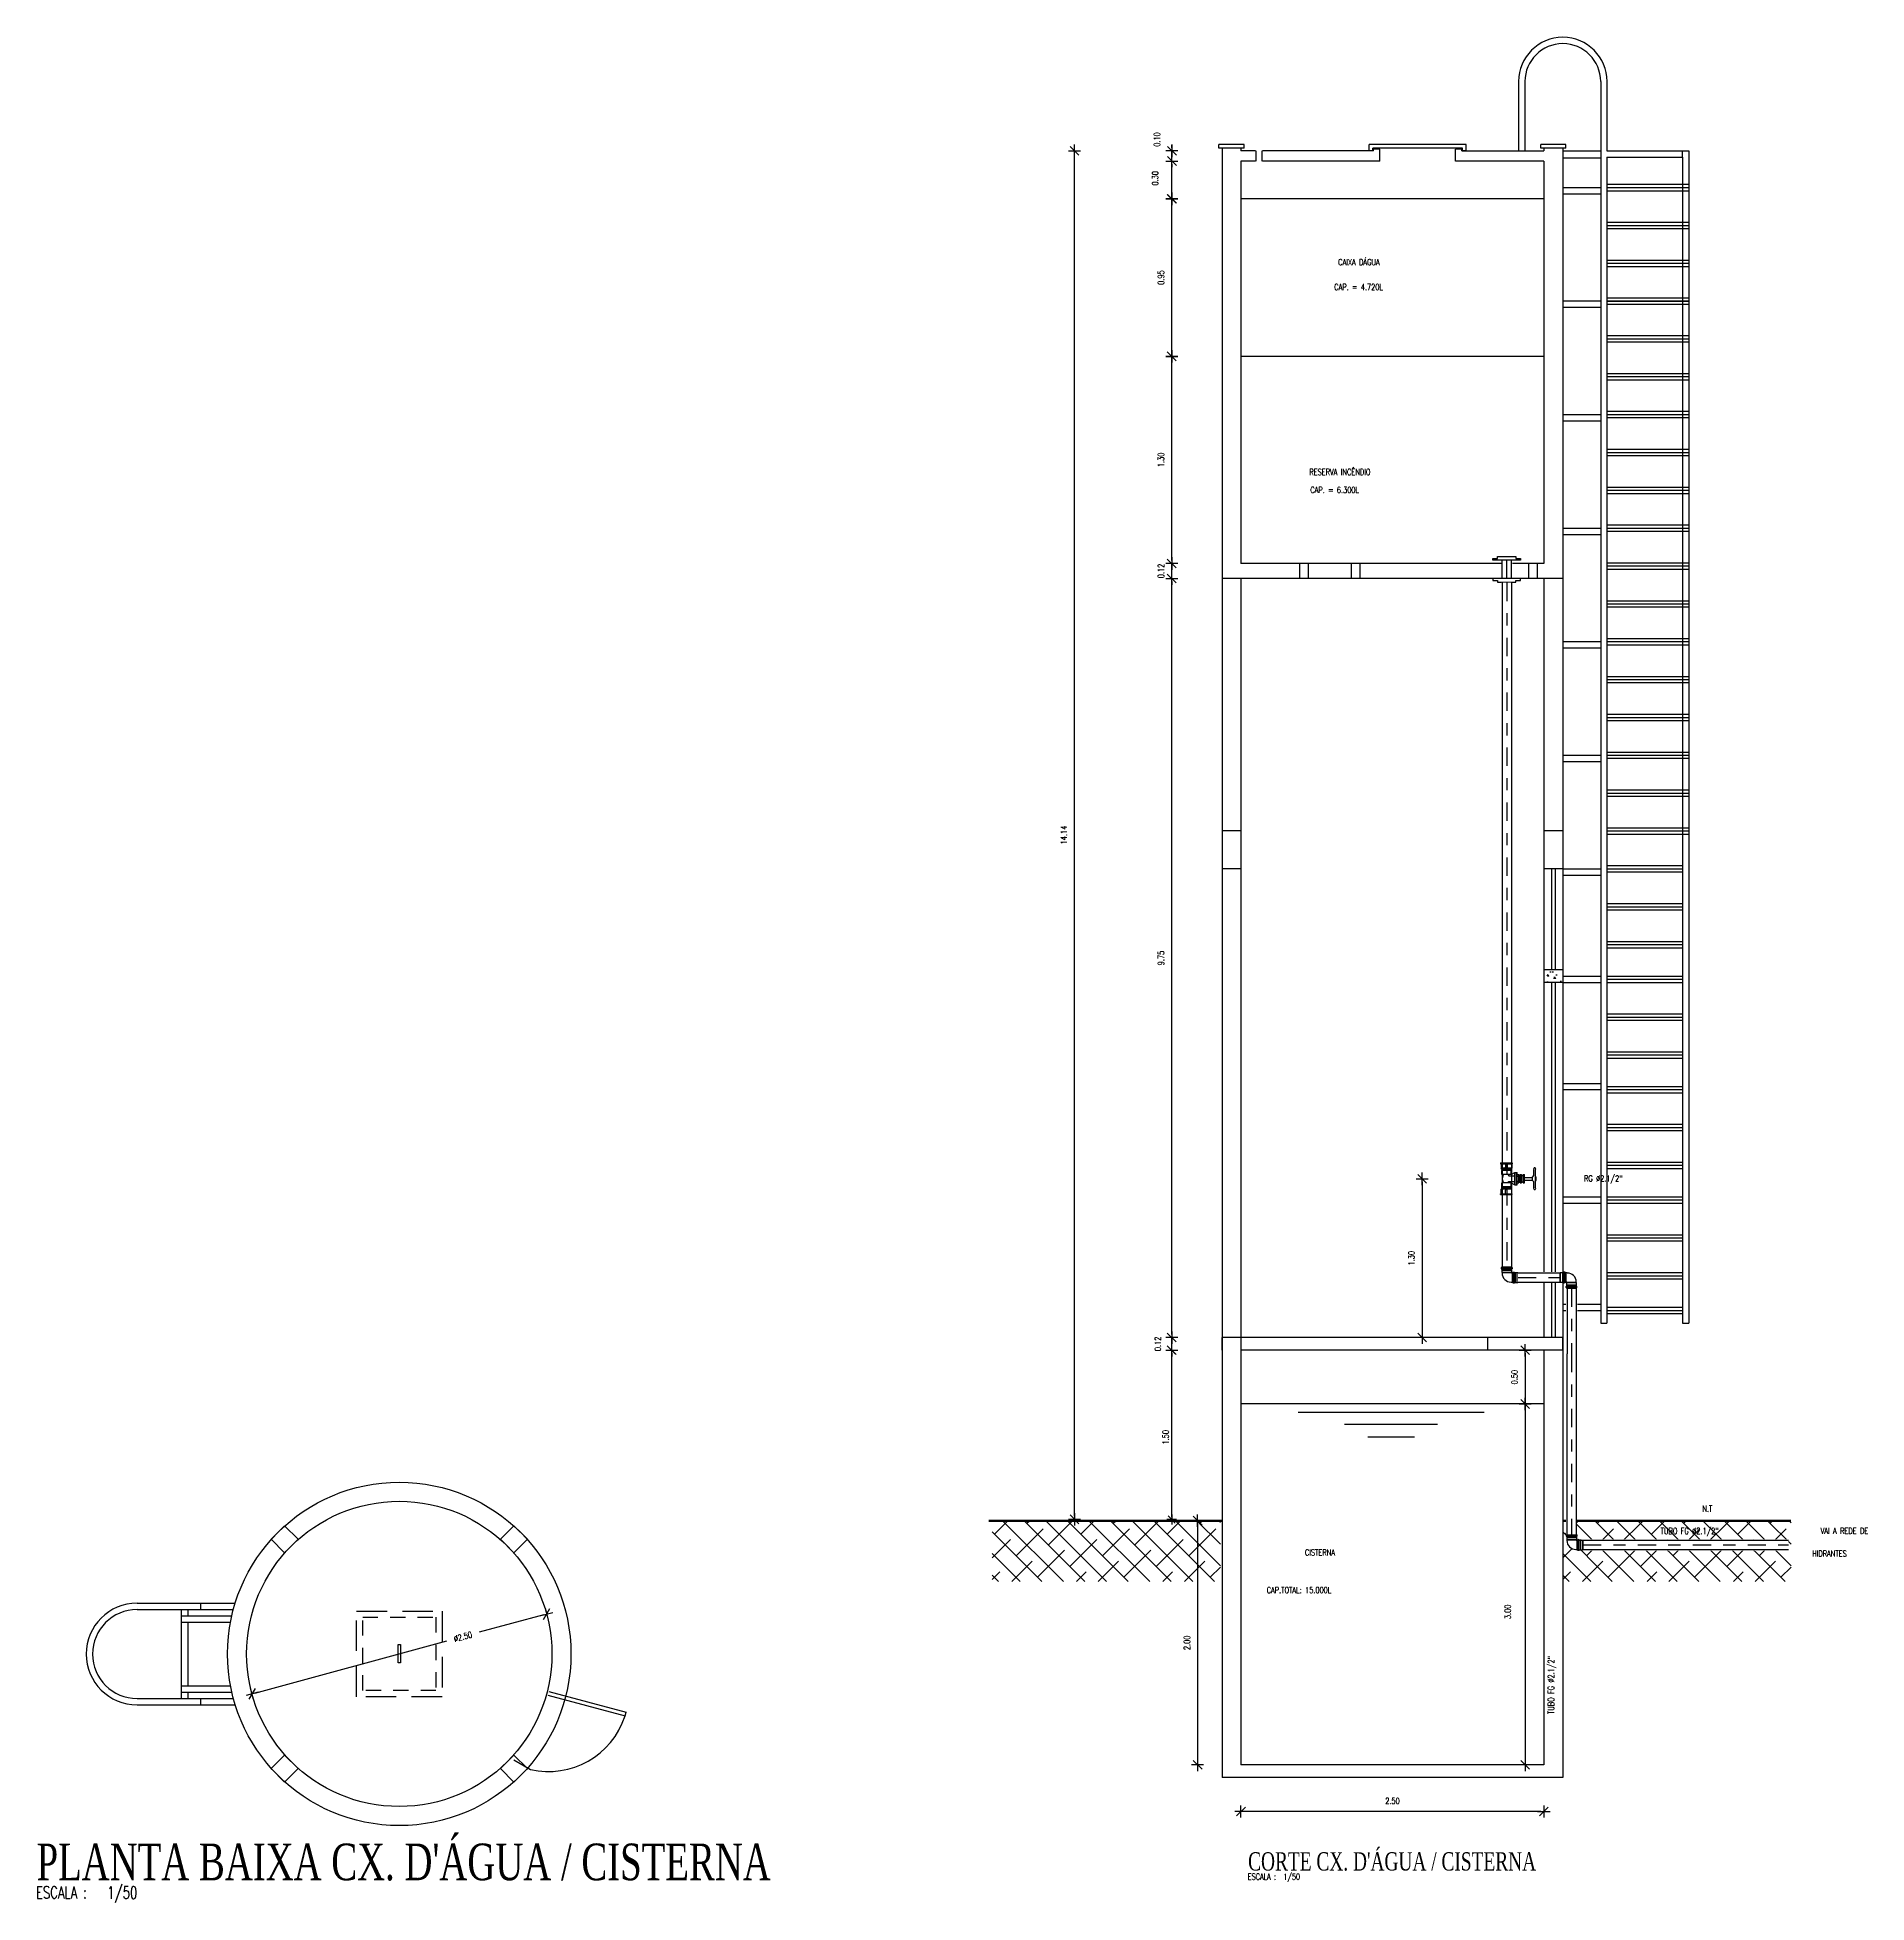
# Model space of a CAD drawing. Header units: millimetres. Extents: x 1822 to 2319, y 1244 to 1347.
# Drawn here: x 2245.52 to 2260.51, y 1243.96 to 1259.24 of the extents above.
import ezdxf
from ezdxf.enums import TextEntityAlignment as Align

# ---------------------------------------------------------------- set-up
doc = ezdxf.new("R2010")
doc.units = ezdxf.units.MM
doc.linetypes.add('DASHDOT', pattern=[1, 0.5, -0.25, 0, -0.25])
doc.linetypes.add('HIDDEN', pattern=[0.375, 0.25, -0.125])
for name, color, linetype in [('EIXO', 8, 'Continuous'), ('I-ARQ', 8, 'Continuous'), ('I-INCENDIO', 2, 'Continuous'), ('I-NORMO_INST', 4, 'Continuous'), ('I-ÁGUA', 5, 'Continuous'), ('QUANT', 41, 'Continuous')]:
    doc.layers.add(name, color=color, linetype=linetype)
doc.styles.add('125', font='ROMANS.SHX', dxfattribs={"width": 0.75, "height": 0.05})
doc.styles.add('25', font='ROMANS.SHX', dxfattribs={"width": 0.7, "height": 0.05})
doc.styles.add('QUANTITATIVOS', font='romans.shx')
doc.styles.add('ROMANS', font='romans.shx', dxfattribs={"width": 0.75, "height": 0.025})
doc.styles.add('TITULO', font='times.ttf')
doc.dimstyles.new('125', dxfattribs={"dimtxt": 0.05, "dimasz": 0.025, "dimexe": 0.18, "dimexo": 0.06, "dimgap": 0.0625, "dimtad": 1, "dimzin": 0, "dimdsep": 46, "dimtxsty": '125', "dimblk1": 'CRUZ', "dimblk2": 'CRUZ', "dimsah": 1, "dimcen": 0.09, "dimse1": 1, "dimse2": 1, "dimclrt": 256, "dimadec": 0, "dimazin": 0, "dimtfac": 1, "dimtix": 1, "dimtmove": 2, "dimatfit": 3, "dimldrblk": 'CRUZ', "dimfxl": 0.18, "dimtolj": 1, "dimtzin": 0, "dimarcsym": 0})

msp = doc.modelspace()

# ---------------------------------------------------------------- texts
at = {"layer": 'I-NORMO_INST', "ltscale": 0.05, "style": 'ROMANS', "width": 0.75}
for s, p in [('CAIXA DÁGUA', (2256.178, 1257.371)), ('CAP. = 4.720L', (2256.146, 1257.167)), ('RESERVA INCÊNDIO', (2255.942, 1255.652)), ('CAP. = 6.300L', (2255.95, 1255.505)), ('N.T', (2259.161, 1247.162)), ('CISTERNA', (2255.906, 1246.803)), ('CAP.TOTAL: 15.000L ', (2255.593, 1246.495))]:
    msp.add_text(s, height=0.05, dxfattribs=at).set_placement(p)
at = {"layer": 'I-NORMO_INST', "style": 'ROMANS', "width": 0.75}
for s, rotation, p in [('RG %%C2.1/2"', 360, (2258.507, 1249.891)), ('TUBO FG %%C2.1/2"', 90, (2257.921, 1245.979))]:
    msp.add_text(s, height=0.05, rotation=rotation, dxfattribs=at).set_placement(p, align=Align.MIDDLE_RIGHT)
msp.add_text('1.50', height=0.05, rotation=90, dxfattribs=at).set_placement((2254.79, 1247.712))
for s, p in [('VAI A REDE DE', (2260.325, 1247.005)), ('HIDRANTES', (2260.202, 1246.819))]:
    msp.add_text(s, height=0.05, dxfattribs=at).set_placement(p, align=Align.MIDDLE_CENTER)

# ---------------------------------------------------------------- blocks, each defined once
blk = doc.blocks.new('A$C53FF4D93')
at = {"layer": 'I-ARQ', "ltscale": 0.05}
for p, q in [((0.4, 1.749), (1.171, 1.749)), ((0.4, 1.699), (1.157, 1.699)), ((0.75, 0.999), (0.75, 1.699)), ((0.75, 1.649), (1.145, 1.649)), ((0.8, 1.649), (0.8, 1.699)), ((0.9, 1.699), (0.9, 1.749)), ((0.75, 1.599), (1.134, 1.599)), ((0.8, 1.099), (0.8, 1.599)), ((0.75, 1.099), (1.135, 1.099)), ((0.75, 1.049), (1.145, 1.049)), ((0.8, 0.999), (0.8, 1.049)), ((0.4, 0.999), (1.158, 0.999)), ((0.4, 0.949), (1.172, 0.949)), ((0.9, 0.949), (0.9, 0.999))]:
    blk.add_line(p, q, dxfattribs=at)
for points in [[(1.454, 2.252), (1.56, 2.145), (1.666, 2.252), (1.56, 2.358)], [(3.257, 2.252), (3.363, 2.145), (3.469, 2.252), (3.363, 2.358)], [(1.454, 0.448), (1.56, 0.342), (1.666, 0.448), (1.56, 0.555)], [(3.257, 0.448), (3.363, 0.342), (3.469, 0.448), (3.363, 0.555)]]:
    blk.add_lwpolyline(points, close=True, dxfattribs=at)
at = {"layer": 'I-ARQ', "ltscale": 0.7}
for radius in [1.35, 1.2]:
    blk.add_circle((2.461, 1.35), radius, dxfattribs=at)
at = {"layer": 'I-ARQ', "ltscale": 0.05}
for radius in [0.4, 0.35]:
    blk.add_arc((0.4, 1.349), radius, 90, 270, dxfattribs=at)
blk = doc.blocks.new('TITOLO HS')
at = {"color": 253, "style": 'ROMANS', "width": 0.7}
blk.add_text('ESCALA :', height=0.002, dxfattribs=at).set_placement((-0.00005, -0.00001))
at = {"style": 'TITULO', "width": 0.7}
blk.add_attdef('LNOME', (0.00006, 0.003), '', height=0.006, dxfattribs=at)
at = {"color": 253, "style": 'ROMANS', "width": 0.7}
blk.add_attdef('LESC', (0.01163, -0.00003), '', height=0.002, dxfattribs=at)
blk = doc.blocks.new('CRUZ')
for p, q in [((-2.04, 0), (2.04, 0)), ((-1.44, -1.44), (1.44, 1.44)), ((0, 1.97), (0, -1.97))]:
    blk.add_line(p, q)
blk = doc.blocks.new('*D37')
at = {"layer": 'DEFPOINTS', "color": 0}
for p in [(2257.863, 1248.044), (2257.709, 1245.088), (2258.018, 1245.088)]:
    blk.add_point(p, dxfattribs=at)
at = {"layer": 'I-NORMO_INST', "color": 0, "lineweight": -2}
blk.add_line((2257.709, 1248.019), (2257.709, 1245.113), dxfattribs=at)
at = {"layer": 'I-NORMO_INST', "color": 0, "lineweight": -2, "xscale": 0.025, "yscale": 0.025, "zscale": 0.025}
for p, rotation in [((2257.709, 1248.044), 90), ((2257.709, 1245.088), 270)]:
    blk.add_blockref('CRUZ', p, dxfattribs=dict(at, rotation=rotation))
at = {"layer": 'I-NORMO_INST', "insert": (2257.567, 1246.342), "char_height": 0.05, "attachment_point": 5, "rotation": 90, "style": '125'}
blk.add_mtext('\\A1;3.00', dxfattribs=at)
blk = doc.blocks.new('*D38')
at = {"layer": 'DEFPOINTS', "color": 0}
for p in [(2254.815, 1254.804), (2255.227, 1254.804), (2255.227, 1248.588)]:
    blk.add_point(p, dxfattribs=at)
at = {"layer": 'I-NORMO_INST', "color": 0, "lineweight": -2}
blk.add_line((2254.815, 1248.613), (2254.815, 1254.779), dxfattribs=at)
at = {"layer": 'I-NORMO_INST', "color": 0, "lineweight": -2, "xscale": 0.025, "yscale": 0.025, "zscale": 0.025}
for p, rotation in [((2254.815, 1254.804), 90), ((2254.815, 1248.588), 270)]:
    blk.add_blockref('CRUZ', p, dxfattribs=dict(at, rotation=rotation))
at = {"layer": 'I-NORMO_INST', "insert": (2254.727, 1251.696), "char_height": 0.05, "attachment_point": 5, "rotation": 90, "style": '125'}
blk.add_mtext('\\A1;9.75', dxfattribs=at)
blk = doc.blocks.new('*D39')
at = {"layer": 'DEFPOINTS', "color": 0}
for p in [(2254.815, 1254.928), (2255.382, 1254.928), (2255.227, 1254.804)]:
    blk.add_point(p, dxfattribs=at)
at = {"layer": 'I-NORMO_INST', "color": 0, "lineweight": -2}
for p, q in [((2254.815, 1254.953), (2254.815, 1254.978)), ((2254.815, 1254.804), (2254.815, 1254.928)), ((2254.815, 1254.779), (2254.815, 1254.754))]:
    blk.add_line(p, q, dxfattribs=at)
at = {"layer": 'I-NORMO_INST', "color": 0, "lineweight": -2, "xscale": 0.025, "yscale": 0.025, "zscale": 0.025}
for p, rotation in [((2254.815, 1254.928), 270), ((2254.815, 1254.804), 90)]:
    blk.add_blockref('CRUZ', p, dxfattribs=dict(at, rotation=rotation))
at = {"layer": 'I-NORMO_INST', "insert": (2254.727, 1254.866), "char_height": 0.05, "attachment_point": 5, "rotation": 90, "style": '125'}
blk.add_mtext('\\A1;0.12', dxfattribs=at)
blk = doc.blocks.new('*D40')
at = {"layer": 'DEFPOINTS', "color": 0}
for p in [(2255.382, 1245.088), (2255.382, 1244.706), (2257.863, 1244.791)]:
    blk.add_point(p, dxfattribs=at)
at = {"layer": 'I-NORMO_INST', "color": 0, "lineweight": -2}
blk.add_line((2257.838, 1244.706), (2255.407, 1244.706), dxfattribs=at)
at = {"layer": 'I-NORMO_INST', "color": 0, "lineweight": -2, "xscale": 0.025, "yscale": 0.025, "zscale": 0.025, "rotation": 180}
blk.add_blockref('CRUZ', (2255.382, 1244.706), dxfattribs=at)
at = {"layer": 'I-NORMO_INST', "color": 0, "lineweight": -2, "xscale": 0.025, "yscale": 0.025, "zscale": 0.025}
blk.add_blockref('CRUZ', (2257.863, 1244.706), dxfattribs=at)
at = {"layer": 'I-NORMO_INST', "insert": (2256.623, 1244.793), "char_height": 0.05, "attachment_point": 5, "style": '125'}
blk.add_mtext('\\A1;2.50', dxfattribs=at)
blk = doc.blocks.new('*D41')
at = {"layer": 'DEFPOINTS', "color": 0}
for p in [(2257.724, 1248.484), (2257.709, 1248.044), (2257.966, 1248.044)]:
    blk.add_point(p, dxfattribs=at)
at = {"layer": 'I-NORMO_INST', "color": 0, "lineweight": -2}
blk.add_line((2257.709, 1248.459), (2257.709, 1248.069), dxfattribs=at)
at = {"layer": 'I-NORMO_INST', "color": 0, "lineweight": -2, "xscale": 0.025, "yscale": 0.025, "zscale": 0.025}
for p, rotation in [((2257.709, 1248.484), 90), ((2257.709, 1248.044), 270)]:
    blk.add_blockref('CRUZ', p, dxfattribs=dict(at, rotation=rotation))
at = {"layer": 'I-NORMO_INST', "insert": (2257.622, 1248.264), "char_height": 0.05, "attachment_point": 5, "rotation": 90, "style": '125'}
blk.add_mtext('\\A1;0.50', dxfattribs=at)
blk = doc.blocks.new('*D42')
at = {"layer": 'DEFPOINTS', "color": 0}
for p in [(2255.214, 1247.088), (2255.027, 1245.088), (2255.382, 1245.088)]:
    blk.add_point(p, dxfattribs=at)
at = {"layer": 'I-NORMO_INST', "color": 0, "lineweight": -2}
blk.add_line((2255.027, 1247.063), (2255.027, 1245.113), dxfattribs=at)
at = {"layer": 'I-NORMO_INST', "color": 0, "lineweight": -2, "xscale": 0.025, "yscale": 0.025, "zscale": 0.025}
for p, rotation in [((2255.027, 1247.088), 90), ((2255.027, 1245.088), 270)]:
    blk.add_blockref('CRUZ', p, dxfattribs=dict(at, rotation=rotation))
at = {"layer": 'I-NORMO_INST', "insert": (2254.94, 1246.088), "char_height": 0.05, "attachment_point": 5, "rotation": 90, "style": '125'}
blk.add_mtext('\\A1;2.00', dxfattribs=at)
blk = doc.blocks.new('*D43')
at = {"layer": 'DEFPOINTS', "color": 0}
for p in [(2254.815, 1256.624), (2255.107, 1256.624), (2255.107, 1254.928)]:
    blk.add_point(p, dxfattribs=at)
at = {"layer": 'I-NORMO_INST', "color": 0, "lineweight": -2}
blk.add_line((2254.815, 1254.953), (2254.815, 1256.599), dxfattribs=at)
at = {"layer": 'I-NORMO_INST', "color": 0, "lineweight": -2, "xscale": 0.025, "yscale": 0.025, "zscale": 0.025}
for p, rotation in [((2254.815, 1256.624), 90), ((2254.815, 1254.928), 270)]:
    blk.add_blockref('CRUZ', p, dxfattribs=dict(at, rotation=rotation))
at = {"layer": 'I-NORMO_INST', "insert": (2254.727, 1255.776), "char_height": 0.05, "attachment_point": 5, "rotation": 90, "style": '125'}
blk.add_mtext('\\A1;1.30', dxfattribs=at)
blk = doc.blocks.new('*D44')
at = {"layer": 'DEFPOINTS', "color": 0}
for p in [(2254.019, 1258.307), (2255.382, 1258.307), (2254.644, 1247.099)]:
    blk.add_point(p, dxfattribs=at)
at = {"layer": 'I-NORMO_INST', "color": 0, "lineweight": -2}
blk.add_line((2254.019, 1247.124), (2254.019, 1258.282), dxfattribs=at)
at = {"layer": 'I-NORMO_INST', "color": 0, "lineweight": -2, "xscale": 0.025, "yscale": 0.025, "zscale": 0.025}
for p, rotation in [((2254.019, 1258.307), 90), ((2254.019, 1247.099), 270)]:
    blk.add_blockref('CRUZ', p, dxfattribs=dict(at, rotation=rotation))
at = {"layer": 'I-NORMO_INST', "insert": (2253.932, 1252.703), "char_height": 0.05, "attachment_point": 5, "rotation": 90, "style": '125'}
blk.add_mtext('\\A1;14.14', dxfattribs=at)
blk = doc.blocks.new('*D45')
at = {"layer": 'DEFPOINTS', "color": 0}
for p in [(2254.815, 1257.914), (2255.382, 1257.914), (2255.107, 1256.624)]:
    blk.add_point(p, dxfattribs=at)
at = {"layer": 'I-NORMO_INST', "color": 0, "lineweight": -2}
blk.add_line((2254.815, 1256.649), (2254.815, 1257.889), dxfattribs=at)
at = {"layer": 'I-NORMO_INST', "color": 0, "lineweight": -2, "xscale": 0.025, "yscale": 0.025, "zscale": 0.025}
for p, rotation in [((2254.815, 1257.914), 90), ((2254.815, 1256.624), 270)]:
    blk.add_blockref('CRUZ', p, dxfattribs=dict(at, rotation=rotation))
at = {"layer": 'I-NORMO_INST', "insert": (2254.727, 1257.269), "char_height": 0.05, "attachment_point": 5, "rotation": 90, "style": '125'}
blk.add_mtext('\\A1;0.95', dxfattribs=at)
blk = doc.blocks.new('*D46')
at = {"layer": 'DEFPOINTS', "color": 0}
for p in [(2254.587, 1258.224), (2254.817, 1258.224), (2255.382, 1257.914)]:
    blk.add_point(p, dxfattribs=at)
at = {"layer": 'I-NORMO_INST', "color": 0, "lineweight": -2}
blk.add_line((2254.817, 1257.939), (2254.817, 1258.199), dxfattribs=at)
at = {"layer": 'I-NORMO_INST', "color": 0, "lineweight": -2, "xscale": 0.025, "yscale": 0.025, "zscale": 0.025}
for p, rotation in [((2254.817, 1258.224), 90), ((2254.817, 1257.914), 270)]:
    blk.add_blockref('CRUZ', p, dxfattribs=dict(at, rotation=rotation))
at = {"layer": 'I-NORMO_INST', "insert": (2254.679, 1258.082), "char_height": 0.05, "attachment_point": 5, "rotation": 90, "style": '125'}
blk.add_mtext('\\A1;0.30', dxfattribs=at)
blk = doc.blocks.new('*D47')
at = {"layer": 'DEFPOINTS', "color": 0}
for p in [(2254.815, 1248.588), (2255.382, 1248.588), (2255.382, 1248.484)]:
    blk.add_point(p, dxfattribs=at)
at = {"layer": 'I-NORMO_INST', "color": 0, "lineweight": -2}
for p, q in [((2254.815, 1248.613), (2254.815, 1248.638)), ((2254.815, 1248.484), (2254.815, 1248.588)), ((2254.815, 1248.459), (2254.815, 1248.434))]:
    blk.add_line(p, q, dxfattribs=at)
at = {"layer": 'I-NORMO_INST', "color": 0, "lineweight": -2, "xscale": 0.025, "yscale": 0.025, "zscale": 0.025}
for p, rotation in [((2254.815, 1248.588), 270), ((2254.815, 1248.484), 90)]:
    blk.add_blockref('CRUZ', p, dxfattribs=dict(at, rotation=rotation))
at = {"layer": 'I-NORMO_INST', "insert": (2254.701, 1248.536), "char_height": 0.05, "attachment_point": 5, "rotation": 90, "style": '125'}
blk.add_mtext('\\A1;0.12', dxfattribs=at)
blk = doc.blocks.new('*D48')
at = {"layer": 'DEFPOINTS', "color": 0}
for p in [(2254.817, 1258.307), (2254.817, 1258.307), (2254.817, 1258.224)]:
    blk.add_point(p, dxfattribs=at)
at = {"layer": 'I-NORMO_INST', "color": 0, "lineweight": -2}
for p, q in [((2254.817, 1258.332), (2254.817, 1258.357)), ((2254.817, 1258.224), (2254.817, 1258.307)), ((2254.817, 1258.199), (2254.817, 1258.174))]:
    blk.add_line(p, q, dxfattribs=at)
at = {"layer": 'I-NORMO_INST', "color": 0, "lineweight": -2, "xscale": 0.025, "yscale": 0.025, "zscale": 0.025}
for p, rotation in [((2254.817, 1258.307), 270), ((2254.817, 1258.224), 90)]:
    blk.add_blockref('CRUZ', p, dxfattribs=dict(at, rotation=rotation))
at = {"layer": 'I-NORMO_INST', "insert": (2254.694, 1258.4), "char_height": 0.05, "attachment_point": 5, "rotation": 90, "style": '125'}
blk.add_mtext('\\A1;0.10', dxfattribs=at)
blk = doc.blocks.new('*D49')
at = {"layer": 'DEFPOINTS', "color": 0}
for p in [(2249.696, 1246.324), (2247.283, 1245.67)]:
    blk.add_point(p, dxfattribs=at)
at = {"layer": 'I-NORMO_INST', "color": 0, "lineweight": -2}
for p, q in [((2249.672, 1246.318), (2249.142, 1246.174)), ((2247.307, 1245.677), (2248.878, 1246.103))]:
    blk.add_line(p, q, dxfattribs=at)
at = {"layer": 'I-NORMO_INST', "color": 0, "lineweight": -2, "xscale": 0.025, "yscale": 0.025, "zscale": 0.025}
for p, rotation in [((2249.696, 1246.324), 15.16129492261993), ((2247.283, 1245.67), 195.1612949226199)]:
    blk.add_blockref('CRUZ', p, dxfattribs=dict(at, rotation=rotation))
at = {"layer": 'I-NORMO_INST', "insert": (2249.01, 1246.138), "char_height": 0.05, "attachment_point": 5, "rotation": 15.1613, "style": '125'}
blk.add_mtext('\\A1;∅2.50', dxfattribs=at)
blk = doc.blocks.new('*U62')
at = {"layer": 'QUANT', "color": 1, "style": '25', "flags": 1}
for tag, p in [('DESCRICAO1', (1.5822, -0.5919)), ('MARCA', (1.5822, -0.671))]:
    blk.add_attdef(tag, text='', height=0.05, dxfattribs=at).set_placement(p, align=Align.CENTER)
at = {"color": 2}
blk.add_wipeout([(0, -0.0153), (-0.6728, -0.0151), (-0.6728, 0.0155), (0, 0.0153)], dxfattribs=at)
for p, q in [((0, 0.0125), (-0.6728, 0.0127)), ((0, -0.0125), (-0.6728, -0.0123))]:
    blk.add_line(p, q)
at = {"layer": 'EIXO', "linetype": 'DASHDOT', "ltscale": 0.1}
blk.add_line((0, 0), (-0.6728, 0.0002), dxfattribs=at)
blk = doc.blocks.new('*U58')
at = {"layer": 'QUANT', "color": 1, "style": '25', "flags": 1}
for tag, p in [('DESCRICAO1', (0.3858, -0.1084)), ('MARCA', (0.3858, -0.1875))]:
    blk.add_attdef(tag, text='', height=0.05, dxfattribs=at).set_placement(p, align=Align.CENTER)
at = {"color": 2}
blk.add_wipeout([(0, 0.0153), (0.05, 0.0153), (0.05, -0.0153), (0, -0.0153)], dxfattribs=at)
for p, q in [((0, 0.0125), (0.05, 0.0125)), ((0, -0.0125), (0.05, -0.0125))]:
    blk.add_line(p, q)
at = {"layer": 'EIXO', "linetype": 'DASHDOT', "ltscale": 0.1}
blk.add_line((0, 0), (0.05, 0), dxfattribs=at)
blk = doc.blocks.new('*U64')
at = {"layer": 'QUANT', "color": 1, "style": '25', "flags": 1}
for tag, p in [('DESCRICAO1', (1.1892, -0.1082)), ('MARCA', (1.1892, -0.1873))]:
    blk.add_attdef(tag, text='', height=0.05, dxfattribs=at).set_placement(p, align=Align.CENTER)
at = {"color": 2}
blk.add_wipeout([(0, -0.0153), (-1.868, -0.0153), (-1.868, 0.0153), (0, 0.0153)], dxfattribs=at)
for p, q in [((0, 0.0125), (-1.868, 0.0125)), ((0, -0.0125), (-1.868, -0.0125))]:
    blk.add_line(p, q)
at = {"layer": 'EIXO', "linetype": 'DASHDOT', "ltscale": 0.1}
blk.add_line((0, 0), (-1.868, 0), dxfattribs=at)
blk = doc.blocks.new('*U57')
at = {"color": 1, "style": '25'}
for tag, flags, p in [('MARCA', 1, (0, -0.188)), ('QUANT.', 3, (0, -0.272))]:
    blk.add_attdef(tag, text='', height=0.05, dxfattribs=dict(at, flags=flags)).set_placement(p, align=Align.CENTER)
at = {"color": 2}
blk.add_wipeout([(-0.044, 0.041), (-0.044, 0.059), (-0.044, 0.059), (-0.044, 0.067), (-0.049, 0.067), (-0.049, 0.083), (-0.044, 0.084), (-0.044, 0.087), (0.042, 0.087), (0.042, 0.084), (0.046, 0.083), (0.046, 0.067), (0.042, 0.067), (0.042, 0.057), (0.042, 0.057), (0.042, 0.042), (0.048, 0.042), (0.049, 0.046), (0.065, 0.046), (0.065, 0.042), (0.075, 0.042), (0.075, 0.042), (0.091, 0.042), (0.093, 0.038), (0.093, -0.04), (0.091, -0.044), (0.075, -0.044), (0.075, -0.044), (0.065, -0.044), (0.065, -0.048), (0.049, -0.048), (0.048, -0.044), (0.042, -0.044), (0.042, -0.042), (0.035, -0.042), (0.027, -0.041), (0.015, -0.039), (0.004, -0.036), (-0.007, -0.03), (-0.022, -0.017), (-0.028, -0.009), (-0.034, 0), (-0.039, 0.013), (-0.042, 0.028), (-0.042, 0.035), (-0.042, 0.039)], dxfattribs=at)
blk.add_wipeout([(-0.044, 0.041), (-0.044, 0.059), (-0.044, 0.059), (-0.044, 0.067), (-0.049, 0.067), (-0.049, 0.083), (-0.044, 0.084), (-0.044, 0.087), (0.042, 0.087), (0.042, 0.084), (0.046, 0.083), (0.046, 0.067), (0.042, 0.067), (0.042, 0.057), (0.042, 0.057), (0.042, 0.042), (0.048, 0.042), (0.049, 0.046), (0.065, 0.046), (0.065, 0.042), (0.075, 0.042), (0.075, 0.042), (0.091, 0.042), (0.093, 0.038), (0.093, -0.04), (0.091, -0.044), (0.075, -0.044), (0.075, -0.044), (0.065, -0.044), (0.065, -0.048), (0.049, -0.048), (0.048, -0.044), (0.042, -0.044), (0.042, -0.042), (0.035, -0.042), (0.027, -0.041), (0.015, -0.039), (0.004, -0.036), (-0.007, -0.03), (-0.022, -0.017), (-0.028, -0.009), (-0.034, 0), (-0.039, 0.013), (-0.042, 0.028), (-0.042, 0.035), (-0.042, 0.039)], dxfattribs=at)
for p, q in [((-0.044, 0.08), (-0.044, 0.071)), ((-0.04, 0.081), (-0.043, 0.081)), ((-0.043, 0.08), (0.044, 0.08)), ((-0.043, 0.071), (0.044, 0.071)), ((-0.04, 0.07), (-0.043, 0.07)), ((-0.039, 0.087), (0.04, 0.087)), ((-0.039, 0.087), (-0.039, 0.082)), ((-0.039, 0.069), (-0.039, 0.06)), ((-0.039, 0.06), (-0.039, 0.06)), ((-0.039, 0.06), (-0.039, 0.042)), ((-0.039, 0.06), (0.04, 0.06)), ((-0.039, 0.042), (-0.037, 0.04)), ((-0.039, 0.042), (0.04, 0.042)), ((-0.037, 0.04), (-0.037, 0.034)), ((0.04, 0.042), (0.038, 0.04)), ((0.038, 0.04), (0.038, 0.038)), ((0.04, 0.087), (0.04, 0.082)), ((0.04, 0.069), (0.04, 0.06)), ((0.04, 0.06), (0.04, 0.042)), ((0.04, 0.06), (0.04, 0.06)), ((0.04, 0.037), (0.047, 0.037)), ((0.041, 0.081), (0.044, 0.081)), ((0.041, 0.07), (0.044, 0.07)), ((0.045, 0.08), (0.045, 0.071)), ((0.047, -0.041), (0.047, 0.039)), ((0.047, 0.039), (0.051, 0.039)), ((0.052, 0.04), (0.053, 0.043)), ((0.054, 0.043), (0.063, 0.043)), ((0.054, -0.044), (0.054, 0.042)), ((0.063, -0.044), (0.063, 0.042)), ((0.064, 0.04), (0.064, 0.042)), ((0.065, 0.039), (0.073, 0.039)), ((0.073, 0.039), (0.074, 0.039)), ((0.074, 0.039), (0.091, 0.039)), ((0.091, 0.039), (0.093, 0.037)), ((0.093, 0.037), (0.093, -0.039)), ((0.036, -0.039), (0.047, -0.039)), ((0.047, -0.041), (0.051, -0.041)), ((0.052, -0.042), (0.053, -0.045)), ((0.054, -0.045), (0.063, -0.045)), ((0.064, -0.042), (0.064, -0.044)), ((0.065, -0.041), (0.073, -0.041)), ((0.073, -0.041), (0.074, -0.041)), ((0.074, -0.041), (0.091, -0.041)), ((0.091, -0.041), (0.093, -0.039))]:
    blk.add_line(p, q)
at = {"color": 8}
for p, q in [((-0.039, 0.082), (0.04, 0.082)), ((-0.039, 0.07), (0.04, 0.07)), ((-0.039, 0.069), (0.04, 0.069)), ((-0.039, 0.06), (0.04, 0.06)), ((-0.037, 0.04), (0.038, 0.04)), ((0.047, 0.037), (0.047, -0.039)), ((0.052, -0.041), (0.052, 0.039)), ((0.064, -0.041), (0.064, 0.039)), ((0.073, 0.039), (0.073, -0.041)), ((0.074, 0.039), (0.074, -0.041)), ((0.091, 0.039), (0.091, -0.041))]:
    blk.add_line(p, q, dxfattribs=at)
for centre, radius, start, end in [((-0.043, 0.08), 0.001, 105, 180), ((-0.043, 0.071), 0.001, 180, 265), ((-0.04, 0.082), 0.001, 285, 360), ((-0.04, 0.069), 0.001, 360, 85), ((0.036, 0.035), 0.0737, 180, 270), ((0.04, 0.038), 0.0015, 180, 270), ((0.041, 0.082), 0.001, 180, 255), ((0.041, 0.069), 0.001, 95, 180), ((0.044, 0.08), 0.001, 360, 75), ((0.044, 0.071), 0.001, 275, 360), ((0.051, 0.04), 0.001, 270, 345), ((0.054, 0.042), 0.001, 90, 165), ((0.063, 0.042), 0.001, 5, 90), ((0.065, 0.04), 0.001, 185, 270), ((0.051, -0.042), 0.001, 15, 90), ((0.054, -0.044), 0.001, 195, 270), ((0.063, -0.044), 0.001, 270, 355), ((0.065, -0.042), 0.001, 90, 175)]:
    blk.add_arc(centre, radius, start, end)
at = {"color": 1, "style": '25', "flags": 1}
blk.add_attdef('DESCRICAO', text='', height=0.05, dxfattribs=at).set_placement((0, -0.109), align=Align.CENTER)
at = {"layer": 'QUANT', "color": 253, "style": 'QUANTITATIVOS', "width": 0.7}
blk.add_attdef('DETALHE', text='', height=0.05, dxfattribs=at).set_placement((0, -0.029), align=Align.CENTER)
blk = doc.blocks.new('*U60')
at = {"layer": 'QUANT', "color": 1, "style": '25', "flags": 1}
for tag, p in [('DESCRICAO1', (1.6471, -0.592)), ('MARCA', (1.6471, -0.6712))]:
    blk.add_attdef(tag, text='', height=0.05, dxfattribs=at).set_placement(p, align=Align.CENTER)
at = {"color": 2}
blk.add_wipeout([(0.0153, 0), (0.0153, -0.1155), (-0.0153, -0.1155), (-0.0153, 0)], dxfattribs=at)
for p, q in [((-0.0125, 0), (-0.0125, -0.1155)), ((0.0125, 0), (0.0125, -0.1155))]:
    blk.add_line(p, q)
at = {"layer": 'EIXO', "linetype": 'DASHDOT', "ltscale": 0.1}
blk.add_line((0, 0), (0, -0.1155), dxfattribs=at)
blk = doc.blocks.new('*U59')
at = {"color": 1, "style": '25', "flags": 3}
blk.add_attdef('QUANT.', text='', height=0.05, dxfattribs=at).set_placement((0, -0.272), align=Align.CENTER)
at = {"color": 2}
blk.add_wipeout([(0.045, -0.043), (0.045, -0.061), (0.045, -0.061), (0.045, -0.069), (0.05, -0.069), (0.05, -0.085), (0.045, -0.086), (0.045, -0.089), (-0.041, -0.089), (-0.041, -0.086), (-0.045, -0.085), (-0.045, -0.069), (-0.041, -0.069), (-0.041, -0.059), (-0.041, -0.059), (-0.041, -0.044), (-0.047, -0.044), (-0.048, -0.048), (-0.064, -0.048), (-0.064, -0.044), (-0.074, -0.044), (-0.074, -0.044), (-0.09, -0.044), (-0.092, -0.04), (-0.092, 0.038), (-0.09, 0.042), (-0.074, 0.042), (-0.074, 0.042), (-0.064, 0.042), (-0.064, 0.046), (-0.048, 0.046), (-0.047, 0.042), (-0.041, 0.042), (-0.041, 0.04), (-0.034, 0.04), (-0.025, 0.039), (-0.014, 0.037), (-0.003, 0.034), (0.008, 0.028), (0.023, 0.015), (0.029, 0.007), (0.035, -0.002), (0.04, -0.015), (0.043, -0.031), (0.043, -0.037), (0.043, -0.041)], dxfattribs=at)
blk.add_wipeout([(0.045, -0.043), (0.045, -0.061), (0.045, -0.061), (0.045, -0.069), (0.05, -0.069), (0.05, -0.085), (0.045, -0.086), (0.045, -0.089), (-0.041, -0.089), (-0.041, -0.086), (-0.045, -0.085), (-0.045, -0.069), (-0.041, -0.069), (-0.041, -0.059), (-0.041, -0.059), (-0.041, -0.044), (-0.047, -0.044), (-0.048, -0.048), (-0.064, -0.048), (-0.064, -0.044), (-0.074, -0.044), (-0.074, -0.044), (-0.09, -0.044), (-0.092, -0.04), (-0.092, 0.038), (-0.09, 0.042), (-0.074, 0.042), (-0.074, 0.042), (-0.064, 0.042), (-0.064, 0.046), (-0.048, 0.046), (-0.047, 0.042), (-0.041, 0.042), (-0.041, 0.04), (-0.034, 0.04), (-0.025, 0.039), (-0.014, 0.037), (-0.003, 0.034), (0.008, 0.028), (0.023, 0.015), (0.029, 0.007), (0.035, -0.002), (0.04, -0.015), (0.043, -0.031), (0.043, -0.037), (0.043, -0.041)], dxfattribs=at)
for p, q in [((-0.09, 0.039), (-0.092, 0.037)), ((-0.092, -0.039), (-0.092, 0.037)), ((-0.072, 0.039), (-0.09, 0.039)), ((-0.064, 0.039), (-0.072, 0.039)), ((-0.072, 0.039), (-0.072, 0.039)), ((-0.063, 0.04), (-0.062, 0.042)), ((-0.053, 0.043), (-0.061, 0.043)), ((-0.061, 0.042), (-0.061, -0.044)), ((-0.053, 0.042), (-0.053, -0.044)), ((-0.051, 0.04), (-0.052, 0.043)), ((-0.045, 0.039), (-0.05, 0.039)), ((-0.045, 0.039), (-0.045, -0.041)), ((-0.035, 0.037), (-0.045, 0.037)), ((-0.09, -0.041), (-0.092, -0.039)), ((-0.072, -0.041), (-0.09, -0.041)), ((-0.064, -0.041), (-0.072, -0.041)), ((-0.072, -0.041), (-0.072, -0.041)), ((-0.063, -0.042), (-0.062, -0.044)), ((-0.053, -0.045), (-0.061, -0.045)), ((-0.051, -0.042), (-0.052, -0.045)), ((-0.045, -0.041), (-0.05, -0.041)), ((-0.039, -0.039), (-0.045, -0.039)), ((-0.044, -0.082), (-0.044, -0.073)), ((-0.04, -0.072), (-0.043, -0.072)), ((0.044, -0.073), (-0.043, -0.073)), ((0.044, -0.082), (-0.043, -0.082)), ((-0.04, -0.084), (-0.043, -0.083)), ((-0.039, -0.044), (-0.037, -0.042)), ((0.04, -0.044), (-0.039, -0.044)), ((-0.039, -0.062), (-0.039, -0.044)), ((0.04, -0.062), (-0.039, -0.062)), ((-0.039, -0.071), (-0.039, -0.062)), ((-0.039, -0.062), (-0.039, -0.062)), ((-0.039, -0.089), (-0.039, -0.084)), ((0.04, -0.089), (-0.039, -0.089)), ((-0.037, -0.042), (-0.037, -0.04)), ((0.038, -0.042), (0.038, -0.036)), ((0.04, -0.044), (0.038, -0.042)), ((0.04, -0.062), (0.04, -0.044)), ((0.04, -0.071), (0.04, -0.062)), ((0.04, -0.062), (0.04, -0.062)), ((0.04, -0.089), (0.04, -0.084)), ((0.041, -0.072), (0.044, -0.072)), ((0.041, -0.084), (0.044, -0.083)), ((0.045, -0.082), (0.045, -0.073))]:
    blk.add_line(p, q)
at = {"color": 8}
for p, q in [((-0.09, -0.041), (-0.09, 0.039)), ((-0.072, -0.041), (-0.072, 0.039)), ((-0.072, -0.041), (-0.072, 0.039)), ((-0.063, 0.039), (-0.063, -0.041)), ((-0.051, 0.039), (-0.051, -0.041)), ((-0.045, -0.039), (-0.045, 0.037)), ((0.04, -0.062), (-0.039, -0.062)), ((0.04, -0.071), (-0.039, -0.071)), ((0.04, -0.072), (-0.039, -0.072)), ((0.04, -0.084), (-0.039, -0.084)), ((0.038, -0.042), (-0.037, -0.042))]:
    blk.add_line(p, q, dxfattribs=at)
for centre, radius, start, end in [((-0.064, 0.04), 0.001, 270, 355), ((-0.061, 0.042), 0.001, 90, 175), ((-0.053, 0.042), 0.001, 15, 90), ((-0.05, 0.04), 0.001, 195, 270), ((-0.035, -0.037), 0.0737, 0, 90), ((-0.064, -0.042), 0.001, 5, 90), ((-0.061, -0.044), 0.001, 185, 270), ((-0.053, -0.044), 0.001, 270, 345), ((-0.05, -0.042), 0.001, 90, 165), ((-0.043, -0.073), 0.001, 95, 180), ((-0.043, -0.082), 0.001, 180, 255), ((-0.04, -0.071), 0.001, 275, 0), ((-0.04, -0.084), 0.001, 0, 75), ((-0.039, -0.04), 0.0015, 0, 90), ((0.041, -0.071), 0.001, 180, 265), ((0.041, -0.084), 0.001, 105, 180), ((0.044, -0.073), 0.001, 0, 85), ((0.044, -0.082), 0.001, 285, 0)]:
    blk.add_arc(centre, radius, start, end)
at = {"color": 1, "style": '25', "flags": 1}
for tag, p in [('DESCRICAO', (0, -0.109)), ('MARCA', (0, -0.188))]:
    blk.add_attdef(tag, text='', height=0.05, dxfattribs=at).set_placement(p, align=Align.CENTER)
at = {"layer": 'QUANT', "color": 253, "style": 'QUANTITATIVOS', "width": 0.7}
blk.add_attdef('DETALHE', text='', height=0.05, dxfattribs=at).set_placement((0, -0.029), align=Align.CENTER)
blk = doc.blocks.new('*U63')
at = {"layer": 'QUANT', "color": 1, "style": '25', "flags": 1}
for tag, p in [('DESCRICAO1', (1.3712, -0.1082)), ('MARCA', (1.3712, -0.1873))]:
    blk.add_attdef(tag, text='', height=0.05, dxfattribs=at).set_placement(p, align=Align.CENTER)
at = {"color": 2}
blk.add_wipeout([(0.0153, 0), (0.0153, -0.5612), (-0.0153, -0.5612), (-0.0153, 0)], dxfattribs=at)
for p, q in [((-0.0125, 0), (-0.0125, -0.5612)), ((0.0125, 0), (0.0125, -0.5612))]:
    blk.add_line(p, q)
at = {"layer": 'EIXO', "linetype": 'DASHDOT', "ltscale": 0.1}
blk.add_line((0, 0), (0, -0.5612), dxfattribs=at)
blk = doc.blocks.new('*U61')
at = {"layer": 'QUANT', "color": 1, "style": '25', "flags": 1}
for tag, p in [('DESCRICAO1', (1.3712, -0.1082)), ('MARCA', (1.3712, -0.1873))]:
    blk.add_attdef(tag, text='', height=0.05, dxfattribs=at).set_placement(p, align=Align.CENTER)
at = {"color": 2}
blk.add_wipeout([(0, -0.0153), (-0.4921, -0.0153), (-0.4921, 0.0153), (0, 0.0153)], dxfattribs=at)
for p, q in [((0, 0.0125), (-0.4921, 0.0125)), ((0, -0.0125), (-0.4921, -0.0125))]:
    blk.add_line(p, q)
at = {"layer": 'EIXO', "linetype": 'DASHDOT', "ltscale": 0.1}
blk.add_line((0, 0), (-0.4921, 0), dxfattribs=at)
blk = doc.blocks.new('*U54')
at = {"ltscale": 0.3}
for p, q in [((-0.0813, 0.0049), (-0.0813, -0.0049)), ((-0.0787, 0.0049), (-0.0813, 0.0049)), ((-0.0787, 0.0249), (-0.0787, -0.0249)), ((-0.0749, 0.0249), (-0.0749, 0.0086)), ((-0.0706, 0.0045), (-0.0749, 0.0086)), ((-0.0706, 0.0045), (-0.0706, -0.0037)), ((-0.0494, 0.0113), (-0.0494, -0.0113)), ((-0.045, 0.0113), (-0.0494, 0.0113)), ((-0.0494, 0.0037), (-0.0494, -0.0037)), ((-0.045, 0.0113), (-0.045, -0.0113)), ((-0.045, 0.0084), (-0.045, -0.0084)), ((-0.0413, 0.0084), (-0.045, 0.0084)), ((-0.0413, 0.0113), (-0.0413, -0.0113)), ((-0.0369, 0.0113), (-0.0413, 0.0113)), ((-0.0369, 0.0113), (-0.0369, -0.0113)), ((-0.0332, 0.0084), (-0.0369, 0.0084)), ((-0.0332, 0.0113), (-0.0332, -0.0113)), ((-0.0288, 0.0113), (-0.0332, 0.0113)), ((-0.0229, 0.0168), (-0.0288, 0.0168)), ((-0.0288, 0.0168), (-0.0288, -0.0168)), ((-0.0126, 0.0112), (-0.0229, 0.0168)), ((-0.0126, 0.0225), (0.013, 0.0225)), ((-0.0126, 0.0225), (-0.0126, 0.0112)), ((-0.0126, 0.0112), (0.013, 0.0112)), ((0.0096, 0.0112), (0.0096, 0.0075)), ((0.013, 0.0225), (0.013, 0.0112)), ((-0.0787, -0.0049), (-0.0813, -0.0049)), ((-0.0706, -0.0045), (-0.0749, -0.0086)), ((-0.0749, -0.0086), (-0.0749, -0.0249)), ((-0.0706, -0.0037), (-0.0706, -0.0045)), ((-0.045, -0.0113), (-0.0494, -0.0113)), ((-0.0413, -0.0084), (-0.045, -0.0084)), ((-0.0369, -0.0113), (-0.0413, -0.0113)), ((-0.0332, -0.0084), (-0.0369, -0.0084)), ((-0.0288, -0.0113), (-0.0332, -0.0113)), ((-0.0229, -0.0168), (-0.0288, -0.0168)), ((-0.0126, -0.0112), (-0.0229, -0.0168)), ((-0.0126, -0.0112), (-0.0126, -0.0225)), ((-0.0126, -0.0112), (0.013, -0.0112)), ((-0.0126, -0.0225), (0.013, -0.0225)), ((0.0096, -0.0075), (0.0096, -0.0112)), ((0.013, -0.0112), (0.013, -0.0225))]:
    blk.add_line(p, q, dxfattribs=at)
for centre, radius, start, end in [((-0.0768, 0.027), 0.00288, 310.5856, 229.4144), ((-0.0044, 0), 0.0159, 331.9275, 28.0725), ((-0.0768, -0.027), 0.00288, 130.5856, 49.4144)]:
    blk.add_arc(centre, radius, start, end, dxfattribs=at)
at = {"layer": 'I-ÁGUA', "color": 8, "linetype": 'DASHDOT', "ltscale": 0.01}
for p, q in [((-0.0787, 0.0026), (-0.0813, 0.0026)), ((-0.045, 0.0067), (-0.0494, 0.0067)), ((-0.0369, 0.0067), (-0.0413, 0.0067)), ((-0.0288, 0.0067), (-0.0332, 0.0067)), ((-0.0787, -0.0026), (-0.0813, -0.0026)), ((-0.045, -0.007), (-0.0494, -0.007)), ((-0.0369, -0.007), (-0.0413, -0.007)), ((-0.0288, -0.007), (-0.0332, -0.007))]:
    blk.add_line(p, q, dxfattribs=at)
at = {"layer": 'I-ÁGUA', "color": 8, "ltscale": 0.01}
for p, q in [((-0.0494, 0.0037), (-0.0706, 0.0037)), ((-0.027, 0.0168), (-0.027, -0.0168)), ((-0.0229, 0.0168), (-0.0229, -0.0168)), ((-0.0065, 0.0075), (-0.0229, 0.0075)), ((-0.0039, 0.0112), (-0.0065, 0.0075)), ((-0.0494, -0.0037), (-0.0706, -0.0037)), ((-0.0065, -0.0075), (-0.0229, -0.0075)), ((-0.0039, -0.0112), (-0.0065, -0.0075))]:
    blk.add_line(p, q, dxfattribs=at)
blk = doc.blocks.new('ada50x112')
h = blk.add_hatch()
h.set_pattern_fill('ANSI31', color=8, scale=0.033333, angle=320, style=0)
h.set_pattern_definition([(5, (66.3676523, -10.842768), (-0.00036314893, 0.00415081124), [])])
h.paths.add_polyline_path([(-0.025, 0), (0, 0), (0.025, 0), (0.025, 0.008), (0, 0.008), (-0.025, 0.008)])
for p, q in [((0.032, 0.042), (-0.032, 0.042)), ((-0.032, 0.042), (-0.032, 0.037)), ((-0.032, 0.037), (-0.029, 0.037)), ((-0.029, 0.037), (-0.029, 0.013)), ((-0.025, 0.008), (-0.029, 0.013)), ((-0.025, 0.008), (-0.025, 0)), ((-0.025, 0), (0.025, 0)), ((0.025, 0.008), (0.029, 0.013)), ((0.025, 0.008), (0.025, 0)), ((0.029, 0.037), (0.029, 0.013)), ((0.032, 0.037), (0.029, 0.037)), ((0.032, 0.042), (0.032, 0.037))]:
    blk.add_line(p, q)
at = {"color": 8}
for p, q in [((0.029, 0.037), (-0.032, 0.037)), ((-0.029, 0.013), (0.029, 0.013)), ((0, 0.008), (-0.025, 0.008)), ((-0.005, 0.037), (-0.005, 0.018)), ((0, 0.008), (0.025, 0.008)), ((0.005, 0.037), (0.005, 0.018))]:
    blk.add_line(p, q, dxfattribs=at)
for start, end in [(184.7496, 270), (270, 355.2504)]:
    blk.add_arc((0, 0.018), 0.00473, start, end, dxfattribs=at)
blk = doc.blocks.new('*D65')
at = {"layer": 'DEFPOINTS', "color": 0}
for p in [(2257.402, 1249.888), (2256.866, 1248.588), (2257.402, 1248.588)]:
    blk.add_point(p, dxfattribs=at)
at = {"layer": 'I-NORMO_INST', "color": 0, "lineweight": -2}
blk.add_line((2256.866, 1249.863), (2256.866, 1248.613), dxfattribs=at)
at = {"layer": 'I-NORMO_INST', "color": 0, "lineweight": -2, "xscale": 0.025, "yscale": 0.025, "zscale": 0.025}
for p, rotation in [((2256.866, 1249.888), 90), ((2256.866, 1248.588), 270)]:
    blk.add_blockref('CRUZ', p, dxfattribs=dict(at, rotation=rotation))
at = {"layer": 'I-NORMO_INST', "insert": (2256.778, 1249.238), "char_height": 0.05, "attachment_point": 5, "rotation": 90, "style": '125'}
blk.add_mtext('\\A1;1.30', dxfattribs=at)

# ---------------------------------------------------------------- dimensions: what is measured, and where the dimension line sits
at = {"layer": 'I-NORMO_INST'}
for base, p1, p2, text, picture, middle in [((2254.817, 1258.307), (2254.817, 1258.224), (2254.817, 1258.307), '0.10', '*D48', (2254.694, 1258.4)), ((2254.817, 1258.224), (2255.382, 1257.914), (2254.587, 1258.224), '0.30', '*D46', (2254.679, 1258.082)), ((2254.815, 1248.588), (2255.382, 1248.484), (2255.382, 1248.588), '0.12', '*D47', (2254.701, 1248.536)), ((2257.709, 1245.088), (2257.863, 1248.044), (2258.018, 1245.088), '3.00', '*D37', (2257.567, 1246.342))]:
    dim = msp.add_linear_dim(base=base, p1=p1, p2=p2, angle=90, text=text, dimstyle='125', dxfattribs=at)
    dim.commit()
    dim.dimension.update_dxf_attribs({"geometry": picture, "text_midpoint": middle, "dimtype": 160})
for base, p1, p2, angle, text, picture, middle in [((2254.019, 1258.307), (2254.644, 1247.099), (2255.382, 1258.307), 90, '14.14', '*D44', (2253.932, 1252.703)), ((2254.815, 1257.914), (2255.107, 1256.624), (2255.382, 1257.914), 90, '0.95', '*D45', (2254.727, 1257.269)), ((2254.815, 1256.624), (2255.107, 1254.928), (2255.107, 1256.624), 90, '1.30', '*D43', (2254.727, 1255.776)), ((2254.815, 1254.928), (2255.227, 1254.804), (2255.382, 1254.928), 90, '0.12', '*D39', (2254.727, 1254.866)), ((2254.815, 1254.804), (2255.227, 1248.588), (2255.227, 1254.804), 90, '9.75', '*D38', (2254.727, 1251.696)), ((2257.709, 1248.044), (2257.724, 1248.484), (2257.966, 1248.044), 90, '0.50', '*D41', (2257.622, 1248.264)), ((2255.027, 1245.088), (2255.214, 1247.088), (2255.382, 1245.088), 90, '2.00', '*D42', (2254.94, 1246.088)), ((2255.382, 1244.706), (2257.863, 1244.791), (2255.382, 1245.088), 180, '2.50', '*D40', (2256.623, 1244.793))]:
    dim = msp.add_linear_dim(base=base, p1=p1, p2=p2, angle=angle, text=text, dimstyle='125', dxfattribs=at)
    dim.commit()
    dim.dimension.update_dxf_attribs({"geometry": picture, "text_midpoint": middle})
dim = msp.add_linear_dim(base=(2256.866, 1248.588), p1=(2257.402, 1249.888), p2=(2257.402, 1248.588), angle=90, text='1.30', dimstyle='125', override={"dimtxt": 0.05}, dxfattribs=at)
dim.commit()
dim.dimension.update_dxf_attribs({"geometry": '*D65', "text_midpoint": (2256.778, 1249.238)})
dim = msp.add_diameter_dim_2p(p1=(2247.283, 1245.67), p2=(2249.696, 1246.324), dimstyle='125', dxfattribs=at)
dim.commit()
dim.dimension.update_dxf_attribs({"geometry": '*D49', "text_midpoint": (2249.01, 1246.138), "dimtype": 163})

# ---------------------------------------------------------------- hatches: boundary and pattern name
at = {"layer": 'I-ARQ', "ltscale": 0.05}
h = msp.add_hatch(dxfattribs=at)
h.set_pattern_fill('AR-CONC', color=256, scale=0.020669, style=0)
h.set_pattern_definition([(130, (2535.78139, 1248.14846), (-0.148251526, -0.01297033), [0.01550186, -0.17052042]), (185, (2535.78139, 1248.14846), (0.02867871, 0.15547166), [0.012401485, -0.13641634]), (79.5486, (2535.76904, 1248.14738), (-0.119572926, 0.14250124), [0.01317455, -0.14492006]), (133.8158, (2535.78139, 1248.1898), (-0.22058957, -0.03421136), [0.02325278, -0.25578063]), (83.3644, (2535.763, 1248.18695), (-0.19318676, 0.2013418), [0.01976183, -0.21738005]), (188.8158, (2535.7814, 1248.1898), (-0.1931866, 0.20134196), [0.01860223, -0.2046245]), (159, (2535.76072, 1248.17946), (-0.123375566, -0.08321787), [0.01550186, -0.17052042]), (214, (2535.76072, 1248.17946), (-0.05029119, 0.14988229), [0.012401485, -0.13641634]), (108.5486, (2535.75044, 1248.17253), (-0.17366681, 0.06666429), [0.01317455, -0.14492006]), (142.5, (2535.78139, 1248.14846), (-0.002513338, 0.068806303), [0, -0.134762806, 0, -0.138483252, 0, -0.136933066]), (172.5, (2535.78139, 1248.14846), (-0.054374216, 0.081521517), [0, -0.078956123, 0, -0.131662435, 0, -0.052189584]), (212.5, (2535.82748, 1248.14846), (-0.110336518, -0.004661898), [0, -0.051672855, 0, -0.161219308, 0, -0.21392562]), (222.5, (2535.84815, 1248.14846), (-0.120539578, 0.02069084), [0, -0.06717471, 0, -0.107066156, 0, -0.151918194])])
h.paths.add_polyline_path([(2257.863, 1251.497), (2257.863, 1251.601), (2258.018, 1251.601), (2258.018, 1251.497)])
at = {"layer": 'I-ARQ'}
h = msp.add_hatch(dxfattribs=at)
h.set_pattern_fill('ANSI38', color=256, style=0)
h.set_pattern_definition([(135, (2496.07728, 1195.18287), (0.08838835, 0.08838835), []), (45, (2496.07728, 1195.18287), (0.26516504, 0.08838835), [0.3125, -0.1875])])
h.paths.add_polyline_path([(2253.345, 1247.088), (2255.214, 1247.088), (2255.214, 1246.591), (2253.345, 1246.591)])
h = msp.add_hatch(dxfattribs=at)
h.set_pattern_fill('ANSI38', color=256, style=0)
h.set_pattern_definition([(135, (2500.75023, 1195.18287), (0.08838835, 0.08838835), []), (45, (2500.75023, 1195.18287), (0.26516504, 0.08838835), [0.3125, -0.1875])])
h.paths.add_polyline_path([(2258.018, 1247.088), (2259.887, 1247.088), (2259.887, 1246.591), (2258.018, 1246.591)])

# ---------------------------------------------------------------- linework, layer by layer
at = {"layer": 'I-ARQ', "ltscale": 0.05}
for p, q in [((2257.656, 1258.875), (2257.656, 1258.307)), ((2257.708, 1258.875), (2257.708, 1258.307)), ((2258.328, 1258.875), (2258.328, 1248.707)), ((2258.379, 1258.875), (2258.379, 1258.307)), ((2255.202, 1258.328), (2255.202, 1258.359)), ((2255.408, 1258.359), (2255.202, 1258.359)), ((2255.408, 1258.328), (2255.202, 1258.328)), ((2255.227, 1258.328), (2255.227, 1248.588)), ((2255.382, 1258.328), (2255.382, 1258.307)), ((2255.502, 1258.307), (2255.382, 1258.307)), ((2255.408, 1258.328), (2255.408, 1258.359)), ((2255.506, 1258.224), (2255.506, 1258.307)), ((2255.555, 1258.224), (2255.555, 1258.307)), ((2256.468, 1258.307), (2255.558, 1258.307)), ((2257.227, 1258.359), (2256.431, 1258.359)), ((2256.431, 1258.307), (2256.431, 1258.359)), ((2256.462, 1258.307), (2256.431, 1258.307)), ((2257.196, 1258.328), (2256.462, 1258.328)), ((2256.462, 1258.307), (2256.462, 1258.328)), ((2256.468, 1258.307), (2256.468, 1258.322)), ((2256.519, 1258.322), (2256.468, 1258.322)), ((2256.519, 1258.224), (2256.519, 1258.322)), ((2257.139, 1258.224), (2257.139, 1258.322)), ((2257.191, 1258.322), (2257.139, 1258.322)), ((2257.191, 1258.307), (2257.191, 1258.322)), ((2257.191, 1258.307), (2257.863, 1258.307)), ((2257.196, 1258.307), (2257.196, 1258.328)), ((2257.227, 1258.307), (2257.196, 1258.307)), ((2257.227, 1258.307), (2257.227, 1258.359)), ((2257.837, 1258.328), (2257.837, 1258.359)), ((2258.044, 1258.359), (2257.837, 1258.359)), ((2258.044, 1258.328), (2257.837, 1258.328)), ((2257.863, 1258.328), (2257.863, 1258.307)), ((2258.018, 1258.328), (2258.018, 1252.427)), ((2258.018, 1258.307), (2258.328, 1258.307)), ((2258.018, 1258.249), (2258.328, 1258.249)), ((2258.044, 1258.328), (2258.044, 1258.359)), ((2258.379, 1258.307), (2259.051, 1258.307)), ((2258.379, 1258.255), (2258.999, 1258.255)), ((2258.379, 1258.255), (2258.379, 1251.497)), ((2258.999, 1258.255), (2258.999, 1258.307)), ((2258.999, 1258.255), (2258.999, 1248.707)), ((2259.051, 1258.307), (2259.051, 1248.707)), ((2255.502, 1258.224), (2255.382, 1258.224)), ((2255.382, 1258.224), (2255.382, 1254.928)), ((2256.519, 1258.224), (2255.558, 1258.224)), ((2257.863, 1258.224), (2257.139, 1258.224)), ((2257.863, 1258.224), (2257.863, 1254.928)), ((2258.018, 1258.007), (2258.328, 1258.007)), ((2258.018, 1257.955), (2258.328, 1257.955)), ((2258.379, 1258.033), (2259.051, 1258.033)), ((2258.379, 1258.007), (2258.999, 1258.007)), ((2258.379, 1258.007), (2259.051, 1258.007)), ((2258.379, 1257.981), (2259.051, 1257.981)), ((2258.379, 1257.723), (2259.051, 1257.723)), ((2258.379, 1257.697), (2259.051, 1257.697)), ((2258.379, 1257.671), (2259.051, 1257.671)), ((2258.379, 1257.413), (2259.051, 1257.413)), ((2258.379, 1257.387), (2258.999, 1257.387)), ((2258.379, 1257.387), (2259.051, 1257.387)), ((2258.379, 1257.361), (2259.051, 1257.361)), ((2258.018, 1257.078), (2258.328, 1257.078)), ((2258.018, 1257.026), (2258.328, 1257.026)), ((2258.379, 1257.104), (2259.051, 1257.104)), ((2258.379, 1257.103), (2259.051, 1257.103)), ((2258.379, 1257.078), (2259.051, 1257.078)), ((2258.379, 1257.077), (2259.051, 1257.077)), ((2258.379, 1257.052), (2259.051, 1257.052)), ((2258.379, 1257.051), (2259.051, 1257.051)), ((2258.379, 1256.794), (2259.051, 1256.794)), ((2258.379, 1256.768), (2259.051, 1256.768)), ((2258.379, 1256.742), (2259.051, 1256.742)), ((2257.863, 1256.624), (2255.382, 1256.624)), ((2258.379, 1256.484), (2259.051, 1256.484)), ((2258.379, 1256.458), (2259.051, 1256.458)), ((2258.379, 1256.432), (2259.051, 1256.432)), ((2258.018, 1256.148), (2258.328, 1256.148)), ((2258.379, 1256.174), (2259.051, 1256.174)), ((2258.379, 1256.148), (2259.051, 1256.148)), ((2258.379, 1256.122), (2259.051, 1256.122)), ((2258.018, 1256.096), (2258.328, 1256.096)), ((2258.379, 1255.864), (2259.051, 1255.864)), ((2258.379, 1255.838), (2259.051, 1255.838)), ((2258.379, 1255.812), (2259.051, 1255.812)), ((2258.379, 1255.554), (2259.051, 1255.554)), ((2258.379, 1255.528), (2259.051, 1255.528)), ((2258.379, 1255.502), (2259.051, 1255.502)), ((2258.018, 1255.218), (2258.328, 1255.218)), ((2258.379, 1255.243), (2259.051, 1255.243)), ((2258.379, 1255.218), (2259.051, 1255.218)), ((2258.379, 1255.192), (2259.051, 1255.192)), ((2258.018, 1255.166), (2258.328, 1255.166)), ((2257.863, 1254.928), (2255.382, 1254.928)), ((2255.863, 1254.804), (2255.863, 1254.928)), ((2255.934, 1254.804), (2255.934, 1254.928)), ((2256.287, 1254.804), (2256.287, 1254.928)), ((2256.357, 1254.804), (2256.357, 1254.928)), ((2257.741, 1254.804), (2257.741, 1254.928)), ((2257.812, 1254.804), (2257.812, 1254.928)), ((2258.379, 1254.933), (2259.051, 1254.933)), ((2258.379, 1254.908), (2259.051, 1254.908)), ((2258.018, 1254.804), (2255.227, 1254.804)), ((2255.382, 1254.804), (2255.382, 1248.588)), ((2257.863, 1254.804), (2257.863, 1252.427)), ((2258.379, 1254.882), (2259.051, 1254.882)), ((2258.379, 1254.623), (2259.051, 1254.623)), ((2258.379, 1254.598), (2259.051, 1254.598)), ((2258.379, 1254.572), (2259.051, 1254.572)), ((2258.018, 1254.288), (2258.328, 1254.288)), ((2258.379, 1254.313), (2259.051, 1254.313)), ((2258.379, 1254.288), (2259.051, 1254.288)), ((2258.018, 1254.236), (2258.328, 1254.236)), ((2258.379, 1254.262), (2259.051, 1254.262)), ((2258.379, 1254.003), (2259.051, 1254.003)), ((2258.379, 1253.978), (2259.051, 1253.978)), ((2258.379, 1253.952), (2259.051, 1253.952)), ((2258.379, 1253.693), (2259.051, 1253.693)), ((2258.379, 1253.667), (2259.051, 1253.667)), ((2258.379, 1253.642), (2259.051, 1253.642)), ((2258.018, 1253.357), (2258.328, 1253.357)), ((2258.379, 1253.383), (2259.051, 1253.383)), ((2258.379, 1253.357), (2259.051, 1253.357)), ((2258.018, 1253.306), (2258.328, 1253.306)), ((2258.379, 1253.332), (2259.051, 1253.332)), ((2258.379, 1253.073), (2259.051, 1253.073)), ((2258.379, 1253.047), (2259.051, 1253.047)), ((2258.379, 1253.022), (2259.051, 1253.022)), ((2258.379, 1252.763), (2259.051, 1252.763)), ((2255.382, 1252.737), (2255.227, 1252.737)), ((2258.018, 1252.737), (2257.863, 1252.737)), ((2258.379, 1252.737), (2259.051, 1252.737)), ((2258.379, 1252.712), (2259.051, 1252.712)), ((2258.379, 1252.453), (2258.999, 1252.453)), ((2255.382, 1252.427), (2255.227, 1252.427)), ((2258.018, 1252.427), (2257.863, 1252.427)), ((2257.863, 1252.427), (2257.863, 1251.601)), ((2257.925, 1252.427), (2257.925, 1251.601)), ((2257.956, 1252.427), (2257.956, 1251.601)), ((2258.018, 1252.427), (2258.018, 1251.601)), ((2258.018, 1252.427), (2258.328, 1252.427)), ((2258.018, 1252.376), (2258.328, 1252.376)), ((2258.379, 1252.427), (2258.999, 1252.427)), ((2258.379, 1252.401), (2258.999, 1252.401)), ((2258.379, 1252.143), (2258.999, 1252.143)), ((2258.379, 1252.117), (2258.999, 1252.117)), ((2258.379, 1252.091), (2258.999, 1252.091)), ((2258.379, 1251.833), (2258.999, 1251.833)), ((2258.379, 1251.807), (2258.999, 1251.807)), ((2258.379, 1251.781), (2258.999, 1251.781)), ((2258.018, 1251.601), (2257.863, 1251.601)), ((2257.863, 1251.601), (2257.863, 1251.497)), ((2258.018, 1251.601), (2258.018, 1251.497)), ((2258.018, 1251.549), (2258.328, 1251.549)), ((2258.379, 1251.549), (2258.999, 1251.549)), ((2258.379, 1251.523), (2258.999, 1251.523)), ((2258.018, 1251.497), (2257.863, 1251.497)), ((2257.863, 1251.497), (2257.863, 1248.588)), ((2257.925, 1251.497), (2257.925, 1248.588)), ((2257.956, 1251.497), (2257.956, 1248.588)), ((2258.018, 1251.497), (2258.018, 1248.588)), ((2258.018, 1251.497), (2258.328, 1251.497)), ((2258.379, 1251.497), (2258.379, 1248.707)), ((2258.379, 1251.497), (2258.999, 1251.497)), ((2258.379, 1251.239), (2258.999, 1251.239)), ((2258.379, 1251.213), (2258.999, 1251.213)), ((2258.379, 1251.187), (2258.999, 1251.187)), ((2258.379, 1250.929), (2258.999, 1250.929)), ((2258.379, 1250.903), (2258.999, 1250.903)), ((2258.379, 1250.877), (2258.999, 1250.877)), ((2258.018, 1250.67), (2258.328, 1250.67)), ((2258.018, 1250.619), (2258.328, 1250.619)), ((2258.379, 1250.645), (2258.999, 1250.645)), ((2258.379, 1250.619), (2258.999, 1250.619)), ((2258.379, 1250.593), (2258.999, 1250.593)), ((2258.379, 1250.335), (2258.999, 1250.335)), ((2258.379, 1250.309), (2258.999, 1250.309)), ((2258.379, 1250.283), (2258.999, 1250.283)), ((2258.379, 1250.025), (2258.999, 1250.025)), ((2258.379, 1249.999), (2258.999, 1249.999)), ((2258.379, 1249.973), (2258.999, 1249.973)), ((2258.018, 1249.74), (2258.328, 1249.74)), ((2258.379, 1249.74), (2258.999, 1249.74)), ((2258.379, 1249.715), (2258.999, 1249.715)), ((2258.018, 1249.689), (2258.328, 1249.689)), ((2258.379, 1249.689), (2258.999, 1249.689)), ((2258.379, 1249.43), (2258.999, 1249.43)), ((2258.379, 1249.404), (2258.999, 1249.404)), ((2258.379, 1249.379), (2258.999, 1249.379)), ((2258.379, 1249.12), (2258.999, 1249.12)), ((2258.379, 1249.094), (2258.999, 1249.094)), ((2258.379, 1249.069), (2258.999, 1249.069)), ((2258.018, 1248.862), (2258.328, 1248.862)), ((2258.018, 1248.81), (2258.328, 1248.81)), ((2258.379, 1248.836), (2258.999, 1248.836)), ((2258.379, 1248.81), (2258.999, 1248.81)), ((2258.379, 1248.784), (2258.999, 1248.784)), ((2258.328, 1248.707), (2258.379, 1248.707)), ((2258.999, 1248.707), (2259.051, 1248.707))]:
    msp.add_line(p, q, dxfattribs=at)
at = {"layer": 'I-ARQ', "color": 4, "ltscale": 0.05}
msp.add_line((2257.863, 1257.914), (2255.382, 1257.914), dxfattribs=at)
at = {"layer": 'I-ARQ', "ltscale": 0.2}
for p, q in [((2258.018, 1248.588), (2255.227, 1248.588)), ((2255.227, 1248.484), (2255.227, 1248.588)), ((2258.018, 1248.484), (2258.018, 1248.588))]:
    msp.add_line(p, q, dxfattribs=at)
at = {"layer": 'I-ARQ'}
for p, q in [((2255.227, 1248.588), (2255.227, 1244.984)), ((2256.261, 1248.588), (2255.227, 1248.588)), ((2255.382, 1248.588), (2255.382, 1245.088)), ((2256.261, 1248.484), (2255.382, 1248.484)), ((2258.018, 1248.484), (2256.157, 1248.484)), ((2258.018, 1248.588), (2256.261, 1248.588)), ((2257.402, 1248.588), (2257.402, 1248.484)), ((2257.863, 1248.484), (2257.863, 1245.088)), ((2258.018, 1248.588), (2258.018, 1244.984)), ((2249.705, 1245.659), (2250.338, 1245.489)), ((2249.705, 1245.659), (2250.338, 1245.489)), ((2249.713, 1245.69), (2250.347, 1245.519)), ((2249.713, 1245.69), (2250.347, 1245.519)), ((2250.338, 1245.489), (2250.347, 1245.519)), ((2249.428, 1245.13), (2249.563, 1245.051)), ((2258.018, 1244.984), (2255.227, 1244.984)), ((2257.863, 1245.088), (2255.382, 1245.088))]:
    msp.add_line(p, q, dxfattribs=at)
at = {"layer": 'I-ARQ', "const_width": 0.02}
for points in [[(2253.316, 1247.088), (2255.227, 1247.088)], [(2259.887, 1247.088), (2258.018, 1247.088)]]:
    msp.add_lwpolyline(points, dxfattribs=at)
at = {"layer": 'I-ARQ', "linetype": 'HIDDEN'}
msp.add_lwpolyline([(2248.839, 1246.347), (2248.839, 1245.647), (2248.139, 1245.647), (2248.139, 1246.347)], close=True, dxfattribs=at)
at = {"layer": 'I-ARQ', "linetype": 'HIDDEN', "ltscale": 0.5}
msp.add_lwpolyline([(2248.789, 1246.297), (2248.789, 1245.697), (2248.189, 1245.697), (2248.189, 1246.297)], close=True, dxfattribs=at)
at = {"layer": 'I-ARQ'}
msp.add_lwpolyline([(2248.479, 1246.073), (2248.499, 1246.073), (2248.499, 1245.923), (2248.479, 1245.923)], close=True, dxfattribs=at)
at = {"layer": 'I-ARQ', "ltscale": 0.05}
for radius in [0.362, 0.31]:
    msp.add_arc((2258.018, 1258.875), radius, 0, 180, dxfattribs=at)
at = {"layer": 'I-ARQ'}
msp.add_arc((2249.713, 1245.69), 0.656, 256.761, 342.1868, dxfattribs=at)
msp.add_arc((2249.713, 1245.69), 0.656, 256.761, 342.1868, dxfattribs=at)
at = {"layer": 'I-NORMO_INST'}
for p, q in [((2254.815, 1247.118), (2254.815, 1248.464)), ((2257.863, 1248.044), (2255.382, 1248.044)), ((2257.373, 1247.973), (2255.851, 1247.973)), ((2256.992, 1247.875), (2256.231, 1247.875)), ((2256.802, 1247.773), (2256.421, 1247.773))]:
    msp.add_line(p, q, dxfattribs=at)

# ---------------------------------------------------------------- block references
at = {"layer": 'I-ARQ', "xscale": 1.041666666666697, "yscale": 1.041666666666697, "zscale": 1.041666666666697}
msp.add_blockref('A$C53FF4D93', (2245.925, 1244.591), dxfattribs=at)
at = {"layer": 'I-NORMO_INST', "xscale": 0.02, "yscale": 0.02, "zscale": 0.02, "rotation": 90}
msp.add_blockref('CRUZ', (2254.815, 1248.484), dxfattribs=at)
at = {"layer": 'I-NORMO_INST', "color": 7, "xscale": 0.02, "yscale": 0.02, "zscale": 0.02, "rotation": 270}
msp.add_blockref('CRUZ', (2254.815, 1247.098), dxfattribs=at)
at = {"layer": 'I-NORMO_INST'}
for p, xscale, yscale, zscale, values in [((2245.515, 1243.994), 50, 50, 50, {'LNOME': "PLANTA BAIXA CX. D'ÁGUA / CISTERNA", 'LESC': '1/50'}), ((2255.439, 1244.148), 25, 25, 25, {'LNOME': "CORTE CX. D'ÁGUA / CISTERNA", 'LESC': '1/50'})]:
    msp.add_blockref('TITOLO HS', p, dxfattribs=dict(at, xscale=xscale, yscale=yscale, zscale=zscale)).add_auto_attribs(values)

msp.set_redraw_order([(e.dxf.handle, doc.entitydb.next_handle()) for e in msp.query("TEXT MTEXT ATTDEF DIMENSION ARC_DIMENSION")])  # texts and dimensions are drawn at this point

# ---------------------------------------------------------------- next in the draw order: block references
at = {"layer": 'I-INCENDIO', "xscale": 3.000000000000114, "yscale": 2.999999999999829, "rotation": 90}
for name, p, zscale in [('*U58', (2257.559, 1254.804), 3), ('*U62', (2258.09, 1248.991, -4153.438), 3.000000000000114)]:
    msp.add_blockref(name, p, dxfattribs=dict(at, zscale=zscale))

# ---------------------------------------------------------------- next in the draw order: linework, layer by layer
at = {"layer": 'I-INCENDIO'}
msp.add_lwpolyline([(2257.484, 1254.984), (2257.634, 1254.984), (2257.634, 1254.969), (2257.671, 1254.969), (2257.671, 1254.954), (2257.446, 1254.954), (2257.446, 1254.969), (2257.484, 1254.969)], close=True, dxfattribs=at)
at = {"layer": 'I-INCENDIO', "elevation": -4153.438}
msp.add_lwpolyline([(2257.484, 1254.774), (2257.634, 1254.774), (2257.634, 1254.789), (2257.671, 1254.789), (2257.671, 1254.804), (2257.446, 1254.804), (2257.446, 1254.789), (2257.484, 1254.789)], close=True, dxfattribs=at)

# ---------------------------------------------------------------- next in the draw order: block references
at = {"layer": 'I-INCENDIO', "xscale": 3.000000000000114, "yscale": 2.999999999999829, "zscale": 3.000000000000114, "rotation": 90}
msp.add_blockref('*U63', (2258.182, 1246.89, -4153.438), dxfattribs=at)

# ---------------------------------------------------------------- next in the draw order: block references
msp.add_blockref('*U64', (2257.559, 1254.77, -4153.438), dxfattribs=at)
at = {"layer": 'I-INCENDIO'}
msp.add_blockref('*U57', (2258.089, 1246.891, -4153.438), dxfattribs=at)

# ---------------------------------------------------------------- next in the draw order: texts
at = {"layer": 'I-NORMO_INST', "style": 'ROMANS', "width": 0.75}
msp.add_text('TUBO FG %%C2.1/2"', height=0.05, rotation=360, dxfattribs=at).set_placement((2259.294, 1247.004), align=Align.MIDDLE_RIGHT)

# ---------------------------------------------------------------- next in the draw order: block references
at = {"layer": 'I-INCENDIO', "xscale": -1.5, "yscale": 1.5, "zscale": 1.5}
msp.add_blockref('ada50x112', (2257.556, 1249.956), dxfattribs=at)
at = {"layer": 'I-INCENDIO'}
for name, p, xscale, yscale, zscale, rotation in [('*U54', (2257.557, 1249.889), 3, 3, 3, 180), ('ada50x112', (2257.556, 1249.822), 1.5, 1.5, 1.5, 180), ('*U61', (2258.089, 1248.454, -4153.438), 3.000000000000114, 2.999999999999829, 3.000000000000114, 90)]:
    msp.add_blockref(name, p, dxfattribs=dict(at, xscale=xscale, yscale=yscale, zscale=zscale, rotation=rotation))
msp.add_blockref('*U57', (2257.558, 1249.081, -4153.438), dxfattribs=at)

# ---------------------------------------------------------------- next in the draw order: block references
at = {"layer": 'I-INCENDIO', "xscale": 3.000000000000114, "yscale": 2.999999999999829, "zscale": 3.000000000000114, "rotation": 90}
msp.add_blockref('*U60', (2257.651, 1249.08, -4153.438), dxfattribs=at)

# ---------------------------------------------------------------- next in the draw order: block references
at = {"layer": 'I-INCENDIO'}
msp.add_blockref('*U59', (2258.089, 1249.08, -4153.438), dxfattribs=at)

doc.saveas('drawing.dxf')
